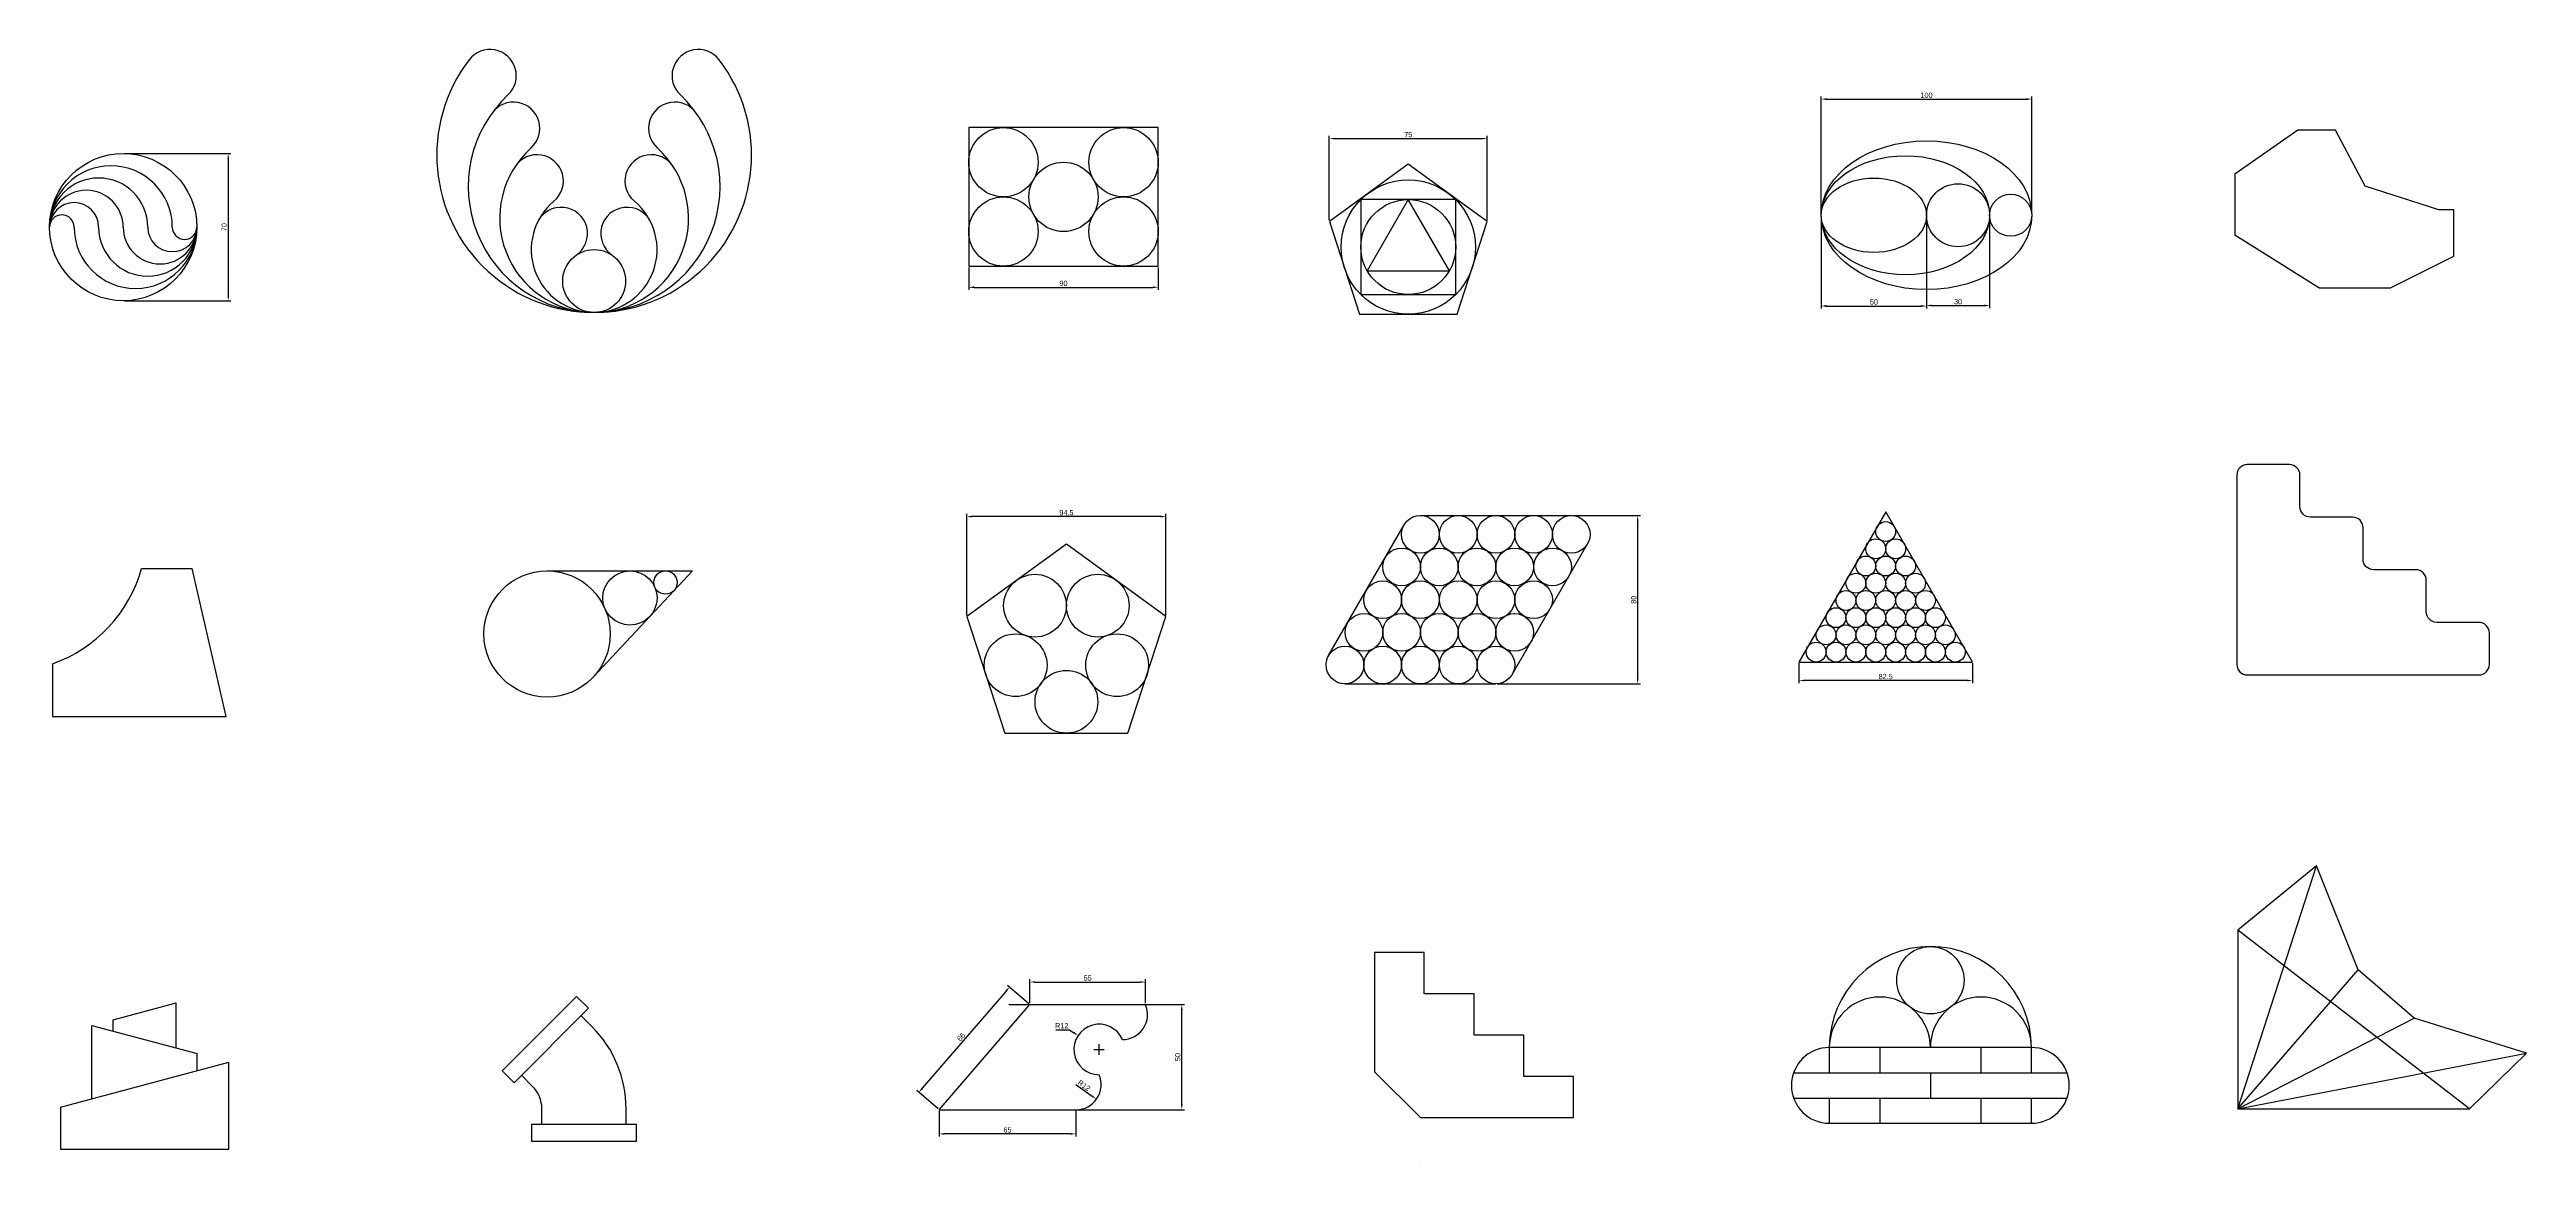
# Model space of a CAD drawing. Header units: millimetres. Extents: x -23 to 1154, y 250 to 779.
import ezdxf

# ---------------------------------------------------------------- set-up
doc = ezdxf.new("R2010")
doc.units = ezdxf.units.MM
doc.header["$PDMODE"] = 3
doc.dimstyles.new('ISO-25', dxfattribs={"dimtxt": 2.5, "dimasz": 2.5, "dimexe": 1.25, "dimexo": 0.625, "dimtad": 1, "dimtoh": 1, "dimdsep": 46, "dimtxsty": 'Standard', "dimcen": 2.5, "dimadec": 0, "dimazin": 0, "dimtfac": 1, "dimtofl": 0, "dimtmove": 0, "dimatfit": 3, "dimfxl": 1, "dimarcsym": 0})

# ---------------------------------------------------------------- blocks, each defined once
blk = doc.blocks.new('*D1')
at = {"color": 0, "lineweight": -2, "transparency": 16777216}
for p, q in [((12.8, 729.8), (63.3, 729.8)), ((62.1, 727.3), (62.1, 662.3)), ((12.8, 659.8), (63.3, 659.8))]:
    blk.add_line(p, q, dxfattribs=at)
at = {"color": 0, "transparency": 16777216}
for points in [[(61.7, 727.3), (62.5, 727.3), (62.1, 729.8)], [(61.7, 662.3), (62.5, 662.3), (62.1, 659.8)]]:
    blk.add_solid(points, dxfattribs=at)
at = {"layer": 'Defpoints', "color": 0, "transparency": 16777216}
for p in [(12.2, 729.8), (12.2, 659.8), (62.1, 659.8)]:
    blk.add_point(p, dxfattribs=at)
at = {"color": 0, "transparency": 16777216, "insert": (60.2, 694.8), "char_height": 2.5, "attachment_point": 5, "rotation": 90}
blk.add_mtext('70', dxfattribs=at)
blk = doc.blocks.new('*D23')
at = {"color": 0, "lineweight": -2, "transparency": 16777216}
for p, q in [((413.9, 675.6), (413.9, 665)), ((503.9, 675.6), (503.9, 665)), ((416.4, 666.2), (501.4, 666.2))]:
    blk.add_line(p, q, dxfattribs=at)
at = {"color": 0, "transparency": 16777216}
for points in [[(416.4, 666.7), (416.4, 665.8), (413.9, 666.2)], [(501.4, 666.7), (501.4, 665.8), (503.9, 666.2)]]:
    blk.add_solid(points, dxfattribs=at)
at = {"layer": 'Defpoints', "color": 0, "transparency": 16777216}
for p in [(413.9, 676.3), (503.9, 676.3), (503.9, 666.2)]:
    blk.add_point(p, dxfattribs=at)
at = {"color": 0, "transparency": 16777216, "insert": (458.9, 668.1), "char_height": 2.5, "attachment_point": 5}
blk.add_mtext('90', dxfattribs=at)
blk = doc.blocks.new('*D24')
at = {"color": 0, "lineweight": -2, "transparency": 16777216}
for p, q in [((585.2, 698.2), (585.2, 738.2)), ((587.7, 736.9), (657.7, 736.9)), ((660.2, 698.2), (660.2, 738.2))]:
    blk.add_line(p, q, dxfattribs=at)
at = {"color": 0, "transparency": 16777216}
for points in [[(587.7, 737.3), (587.7, 736.5), (585.2, 736.9)], [(657.7, 737.3), (657.7, 736.5), (660.2, 736.9)]]:
    blk.add_solid(points, dxfattribs=at)
at = {"layer": 'Defpoints', "color": 0, "transparency": 16777216}
for p in [(660.2, 736.9), (585.2, 697.5), (660.2, 697.5)]:
    blk.add_point(p, dxfattribs=at)
at = {"color": 0, "transparency": 16777216, "insert": (622.7, 738.8), "char_height": 2.5, "attachment_point": 5}
blk.add_mtext('75', dxfattribs=at)
blk = doc.blocks.new('*U18')
blk.add_circle((0, 0), 14.9)
blk = doc.blocks.new('*U20')
at = {"color": 0, "linetype": 'ByBlock', "lineweight": -2, "transparency": 16777216}
for p, rotation in [((165, 413.3), 71.99999999999997), ((155.8, 385), 144), ((204, 385), 287.9999999999999), ((179.9, 367.6), 215.9999999999999)]:
    blk.add_blockref('*U18', p, dxfattribs=dict(at, rotation=rotation))
blk.add_blockref('*U18', (194.8, 413.3), dxfattribs=at)
blk = doc.blocks.new('*D25')
at = {"color": 0, "lineweight": -2, "transparency": 16777216}
for p, q in [((413, 510.4), (413, 558.5)), ((505, 557.2), (415.5, 557.2)), ((507.5, 510.4), (507.5, 558.5))]:
    blk.add_line(p, q, dxfattribs=at)
at = {"color": 0, "transparency": 16777216}
for points in [[(415.5, 557.7), (415.5, 556.8), (413, 557.2)], [(505, 557.7), (505, 556.8), (507.5, 557.2)]]:
    blk.add_solid(points, dxfattribs=at)
at = {"layer": 'Defpoints', "color": 0, "transparency": 16777216}
for p in [(413, 557.2), (413, 509.8), (507.5, 509.8)]:
    blk.add_point(p, dxfattribs=at)
at = {"color": 0, "transparency": 16777216, "insert": (460.3, 559.1), "char_height": 2.5, "attachment_point": 5}
blk.add_mtext('94.5', dxfattribs=at)
blk = doc.blocks.new('*U21')
blk.add_circle((0, 0), 8.96)
blk = doc.blocks.new('*U22')
at = {"color": 0, "linetype": 'ByBlock', "lineweight": -2, "transparency": 16777216}
for p in [(35.8, 62.1), (53.8, 62.1), (71.7, 62.1), (89.6, 62.1), (107.5, 62.1), (26.9, 46.6), (44.8, 46.6), (62.7, 46.6), (80.6, 46.6), (98.6, 46.6), (17.9, 31), (35.8, 31), (53.8, 31), (71.7, 31), (89.6, 31), (9, 15.5), (26.9, 15.5), (44.8, 15.5), (62.7, 15.5), (80.6, 15.5), (0, 0), (17.9, 0), (35.8, 0), (53.8, 0), (71.7, 0)]:
    blk.add_blockref('*U21', p, dxfattribs=at)
blk = doc.blocks.new('*D26')
at = {"color": 0, "lineweight": -2, "transparency": 16777216}
for p, q in [((700.8, 557.7), (733, 557.7)), ((731.7, 480.2), (731.7, 555.2)), ((664.9, 477.7), (733, 477.7))]:
    blk.add_line(p, q, dxfattribs=at)
at = {"color": 0, "transparency": 16777216}
for points in [[(731.3, 555.2), (732.1, 555.2), (731.7, 557.7)], [(731.3, 480.2), (732.1, 480.2), (731.7, 477.7)]]:
    blk.add_solid(points, dxfattribs=at)
at = {"layer": 'Defpoints', "color": 0, "transparency": 16777216}
for p in [(700.2, 557.7), (731.7, 557.7), (664.3, 477.7)]:
    blk.add_point(p, dxfattribs=at)
at = {"color": 0, "transparency": 16777216, "insert": (729.8, 517.7), "char_height": 2.5, "attachment_point": 5, "rotation": 90}
blk.add_mtext('80', dxfattribs=at)
blk = doc.blocks.new('*D27')
at = {"color": 0, "lineweight": -2, "transparency": 16777216}
for p, q in [((431.7, 331.7), (391.8, 285.5)), ((442.5, 325.7), (432.3, 334.4)), ((399.4, 275.7), (389.3, 284.4))]:
    blk.add_line(p, q, dxfattribs=at)
at = {"color": 0, "transparency": 16777216}
for points in [[(431.3, 332), (432, 331.4), (433.3, 333.6)], [(391.5, 285.8), (392.2, 285.2), (390.2, 283.6)]]:
    blk.add_solid(points, dxfattribs=at)
at = {"layer": 'Defpoints', "color": 0, "transparency": 16777216}
for p in [(442.9, 325.3), (390.2, 283.6), (399.8, 275.3)]:
    blk.add_point(p, dxfattribs=at)
at = {"color": 0, "transparency": 16777216, "insert": (410.3, 309.8), "char_height": 2.5, "attachment_point": 5, "rotation": 49.2509}
blk.add_mtext('66', dxfattribs=at)
blk = doc.blocks.new('*D28')
at = {"color": 0, "lineweight": -2, "transparency": 16777216}
for p, q in [((399.8, 274.7), (399.8, 262.5)), ((464.8, 274.7), (464.8, 262.5)), ((462.3, 263.8), (402.3, 263.8))]:
    blk.add_line(p, q, dxfattribs=at)
at = {"color": 0, "transparency": 16777216}
for points in [[(402.3, 264.2), (402.3, 263.4), (399.8, 263.8)], [(462.3, 264.2), (462.3, 263.4), (464.8, 263.8)]]:
    blk.add_solid(points, dxfattribs=at)
at = {"layer": 'Defpoints', "color": 0, "transparency": 16777216}
for p in [(399.8, 275.3), (464.8, 275.3), (399.8, 263.8)]:
    blk.add_point(p, dxfattribs=at)
at = {"color": 0, "transparency": 16777216, "insert": (432.3, 265.7), "char_height": 2.5, "attachment_point": 5}
blk.add_mtext('65', dxfattribs=at)
blk = doc.blocks.new('*D29')
at = {"color": 0, "lineweight": -2, "transparency": 16777216}
for p, q in [((442.9, 325.9), (442.9, 337.3)), ((445.4, 336), (495.4, 336)), ((497.9, 325.9), (497.9, 337.3))]:
    blk.add_line(p, q, dxfattribs=at)
at = {"color": 0, "transparency": 16777216}
for points in [[(445.4, 336.4), (445.4, 335.6), (442.9, 336)], [(495.4, 336.4), (495.4, 335.6), (497.9, 336)]]:
    blk.add_solid(points, dxfattribs=at)
at = {"layer": 'Defpoints', "color": 0, "transparency": 16777216}
for p in [(497.9, 336), (442.9, 325.3), (497.9, 325.3)]:
    blk.add_point(p, dxfattribs=at)
at = {"color": 0, "transparency": 16777216, "insert": (470.4, 337.9), "char_height": 2.5, "attachment_point": 5}
blk.add_mtext('55', dxfattribs=at)
blk = doc.blocks.new('*D30')
at = {"color": 0, "lineweight": -2, "transparency": 16777216}
for p, q in [((433, 325.3), (516.4, 325.3)), ((515.1, 277.8), (515.1, 322.8)), ((433, 275.3), (516.4, 275.3))]:
    blk.add_line(p, q, dxfattribs=at)
at = {"color": 0, "transparency": 16777216}
for points in [[(514.7, 322.8), (515.5, 322.8), (515.1, 325.3)], [(514.7, 277.8), (515.5, 277.8), (515.1, 275.3)]]:
    blk.add_solid(points, dxfattribs=at)
at = {"layer": 'Defpoints', "color": 0, "transparency": 16777216}
for p in [(432.3, 325.3), (515.1, 325.3), (432.3, 275.3)]:
    blk.add_point(p, dxfattribs=at)
at = {"color": 0, "transparency": 16777216, "insert": (513.2, 300.3), "char_height": 2.5, "attachment_point": 5, "rotation": 90}
blk.add_mtext('50', dxfattribs=at)
blk = doc.blocks.new('*D31')
at = {"color": 0, "lineweight": -2, "transparency": 16777216}
blk.add_line((464.8, 287.3), (472.6, 281.8), dxfattribs=at)
at = {"color": 0, "transparency": 16777216}
blk.add_solid([(472.8, 282.1), (472.3, 281.4), (474.6, 280.3)], dxfattribs=at)
at = {"layer": 'Defpoints', "color": 0, "transparency": 16777216}
for p in [(464.8, 287.3), (474.6, 280.3)]:
    blk.add_point(p, dxfattribs=at)
at = {"color": 0, "transparency": 16777216, "insert": (468.7, 286.8), "char_height": 2.5, "attachment_point": 5, "rotation": 324.4671}
blk.add_mtext('R12', dxfattribs=at)
blk = doc.blocks.new('*D32')
at = {"color": 0, "lineweight": -2, "transparency": 16777216}
for p, q in [((455.2, 313.3), (461.7, 313.3)), ((461.7, 313.3), (463.8, 311.9)), ((475.8, 301.4), (475.8, 306.4)), ((473.3, 303.9), (478.3, 303.9))]:
    blk.add_line(p, q, dxfattribs=at)
at = {"color": 0, "transparency": 16777216}
blk.add_solid([(464, 312.3), (463.5, 311.6), (465.8, 310.6)], dxfattribs=at)
at = {"layer": 'Defpoints', "color": 0, "transparency": 16777216}
for p in [(465.8, 310.6), (475.8, 303.9)]:
    blk.add_point(p, dxfattribs=at)
at = {"color": 0, "transparency": 16777216, "insert": (458.1, 315.2), "char_height": 2.5, "attachment_point": 5}
blk.add_mtext('R12', dxfattribs=at)
blk = doc.blocks.new('*D39')
at = {"color": 0, "lineweight": -2, "transparency": 16777216}
for p, q in [((818.9, 701.1), (818.9, 756.9)), ((821.4, 755.7), (916.4, 755.7)), ((918.9, 701.1), (918.9, 756.9))]:
    blk.add_line(p, q, dxfattribs=at)
at = {"color": 0, "transparency": 16777216}
for points in [[(821.4, 756.1), (821.4, 755.2), (818.9, 755.7)], [(916.4, 756.1), (916.4, 755.2), (918.9, 755.7)]]:
    blk.add_solid(points, dxfattribs=at)
at = {"layer": 'Defpoints', "color": 0, "transparency": 16777216}
for p in [(918.9, 755.7), (818.9, 700.5), (918.9, 700.5)]:
    blk.add_point(p, dxfattribs=at)
at = {"color": 0, "transparency": 16777216, "insert": (868.9, 757.5), "char_height": 2.5, "attachment_point": 5}
blk.add_mtext('100', dxfattribs=at)
blk = doc.blocks.new('*D40')
at = {"color": 0, "lineweight": -2, "transparency": 16777216}
for p, q in [((818.9, 699.8), (818.9, 656.1)), ((868.9, 699.8), (868.9, 656.1)), ((821.4, 657.3), (866.4, 657.3))]:
    blk.add_line(p, q, dxfattribs=at)
at = {"color": 0, "transparency": 16777216}
for points in [[(821.4, 657.8), (821.4, 656.9), (818.9, 657.3)], [(866.4, 657.8), (866.4, 656.9), (868.9, 657.3)]]:
    blk.add_solid(points, dxfattribs=at)
at = {"layer": 'Defpoints', "color": 0, "transparency": 16777216}
for p in [(818.9, 700.5), (868.9, 700.5), (868.9, 657.3)]:
    blk.add_point(p, dxfattribs=at)
at = {"color": 0, "transparency": 16777216, "insert": (843.9, 659.2), "char_height": 2.5, "attachment_point": 5}
blk.add_mtext('50', dxfattribs=at)
blk = doc.blocks.new('*D41')
at = {"color": 0, "lineweight": -2, "transparency": 16777216}
for p, q in [((868.9, 699.8), (868.9, 656.3)), ((898.9, 699.8), (898.9, 656.3)), ((871.4, 657.6), (896.4, 657.6))]:
    blk.add_line(p, q, dxfattribs=at)
at = {"color": 0, "transparency": 16777216}
for points in [[(871.4, 658), (871.4, 657.1), (868.9, 657.6)], [(896.4, 658), (896.4, 657.1), (898.9, 657.6)]]:
    blk.add_solid(points, dxfattribs=at)
at = {"layer": 'Defpoints', "color": 0, "transparency": 16777216}
for p in [(868.9, 700.5), (898.9, 700.5), (898.9, 657.6)]:
    blk.add_point(p, dxfattribs=at)
at = {"color": 0, "transparency": 16777216, "insert": (883.9, 659.4), "char_height": 2.5, "attachment_point": 5}
blk.add_mtext('30', dxfattribs=at)
blk = doc.blocks.new('*D38')
at = {"color": 0, "lineweight": -2, "transparency": 16777216}
for p, q in [((808.3, 487.5), (808.3, 478.1)), ((890.8, 487.5), (890.8, 478.1)), ((888.3, 479.3), (810.8, 479.3))]:
    blk.add_line(p, q, dxfattribs=at)
at = {"color": 0, "transparency": 16777216}
for points in [[(810.8, 479.7), (810.8, 478.9), (808.3, 479.3)], [(888.3, 479.7), (888.3, 478.9), (890.8, 479.3)]]:
    blk.add_solid(points, dxfattribs=at)
at = {"layer": 'Defpoints', "color": 0, "transparency": 16777216}
for p in [(808.3, 488.1), (890.8, 488.1), (808.3, 479.3)]:
    blk.add_point(p, dxfattribs=at)
at = {"color": 0, "transparency": 16777216, "insert": (849.5, 481.2), "char_height": 2.5, "attachment_point": 5}
blk.add_mtext('82.5', dxfattribs=at)

msp = doc.modelspace()

# ---------------------------------------------------------------- linework, layer by layer
for p, q in [((1045.336, 740.982), (1015.336, 719.976)), ((1063.178, 740.982), (1045.336, 740.982)), ((1077.336, 714.354), (1063.178, 740.982)), ((1015.336, 719.976), (1015.336, 690.982)), ((1077.336, 714.354), (1077.336, 714.354)), ((1112.336, 702.982), (1077.336, 714.354)), ((1119.336, 702.982), (1112.336, 702.982)), ((1119.336, 680.982), (1119.336, 702.982)), ((1055.336, 665.982), (1015.336, 690.982)), ((1089.336, 665.982), (1119.336, 680.982)), ((1055.336, 665.982), (1089.336, 665.982)), ((584.876, 491.167), (620.718, 553.246)), ((628.478, 557.726), (700.161, 557.726)), ((672.079, 482.206), (707.92, 544.286)), ((20.951, 532.595), (44.91, 532.595)), ((61.146, 462.271), (44.91, 532.595)), ((213.596, 531.427), (282.592, 531.427)), ((282.592, 531.427), (235.537, 480.967)), ((-21.354, 487.271), (-21.354, 462.271)), ((592.636, 477.726), (664.319, 477.726)), ((-21.354, 462.271), (61.146, 462.271)), ((1016.824, 275.676), (1054.215, 391.248)), ((1054.215, 391.248), (1016.824, 360.676)), ((1073.889, 341.819), (1054.215, 391.248)), ((1016.824, 360.676), (1016.824, 275.676)), ((1126.824, 275.676), (1016.824, 360.676)), ((606.695, 349.966), (606.695, 293.337)), ((630.325, 349.966), (606.695, 349.966)), ((630.325, 330.359), (630.325, 349.966)), ((1016.824, 275.676), (1073.889, 341.819)), ((1100.604, 318.835), (1073.889, 341.819)), ((653.955, 330.359), (630.325, 330.359)), ((653.955, 310.751), (653.955, 330.359)), ((7.368, 318.056), (37.368, 326.094)), ((7.368, 312.697), (7.368, 318.056)), ((37.368, 304.658), (37.368, 326.094)), ((229.708, 319.971), (235.013, 314.666)), ((399.849, 275.277), (442.93, 325.277)), ((442.93, 325.277), (497.93, 325.277)), ((1016.824, 275.676), (1100.604, 318.835)), ((1153.917, 302.159), (1100.604, 318.835)), ((-2.632, 315.376), (47.368, 301.979)), ((-2.632, 280.543), (-2.632, 315.376)), ((677.585, 310.751), (653.955, 310.751)), ((677.585, 291.144), (677.585, 310.751)), ((-17.632, 276.524), (62.368, 297.96)), ((47.368, 293.94), (47.368, 301.979)), ((62.368, 256.524), (62.368, 297.96)), ((822.731, 304.855), (822.731, 292.855)), ((918.731, 304.855), (822.731, 304.855)), ((846.731, 304.855), (846.731, 292.855)), ((894.731, 304.855), (894.731, 292.855)), ((918.731, 292.855), (918.731, 304.855)), ((1016.824, 275.676), (1153.917, 302.159)), ((1126.824, 275.676), (1153.917, 302.159)), ((201.424, 291.687), (206.729, 286.382)), ((606.695, 293.337), (628.495, 271.536)), ((701.215, 291.144), (677.585, 291.144)), ((701.215, 271.536), (701.215, 291.144)), ((805.76, 292.855), (935.702, 292.855)), ((870.731, 292.855), (870.731, 280.855)), ((-17.632, 276.524), (-17.632, 256.524)), ((211.122, 268.272), (211.122, 275.775)), ((251.122, 268.272), (251.122, 275.775)), ((399.849, 275.277), (464.849, 275.277)), ((628.495, 271.536), (701.215, 271.536)), ((805.76, 280.855), (935.702, 280.855)), ((822.731, 280.855), (822.731, 268.855)), ((846.731, 280.855), (846.731, 268.855)), ((894.731, 280.855), (894.731, 268.855)), ((918.731, 268.855), (918.731, 280.855)), ((1016.824, 275.676), (1126.824, 275.676)), ((822.731, 268.855), (918.731, 268.855)), ((-17.632, 256.524), (62.368, 256.524)), ((628.495, 249.736), (628.495, 249.736))]:
    msp.add_line(p, q)
for points in [[(413.914, 676.26), (503.914, 676.26), (503.914, 742.144), (413.914, 742.144)], [(645.881, 653.46), (660.204, 697.544), (622.704, 724.789), (585.204, 697.544), (599.528, 653.46)], [(645.261, 662.803), (645.261, 707.915), (600.148, 707.915), (600.148, 662.803)], [(622.704, 707.915), (603.17, 674.081), (642.239, 674.081)], [(808.274, 488.096), (890.774, 488.096), (849.524, 559.543)], [(431.088, 454.267), (489.492, 454.267), (507.54, 509.813), (460.29, 544.142), (413.04, 509.813)], [(192.231, 293.808), (227.587, 329.163), (233.244, 323.507), (197.888, 288.151)], [(206.122, 260.272), (256.122, 260.272), (256.122, 268.272), (206.122, 268.272)]]:
    msp.add_lwpolyline(points, close=True)
msp.add_lwpolyline([(1021.31, 481.947), (1131.31, 481.947, 0.41421356), (1136.31, 486.947), (1136.31, 501.947, 0.41421356), (1131.31, 506.947), (1111.31, 506.947, -0.41421356), (1106.31, 511.947), (1106.31, 526.947, 0.41421356), (1101.31, 531.947), (1081.31, 531.947, -0.41421356), (1076.31, 536.947), (1076.31, 551.947, 0.41421356), (1071.31, 556.947), (1051.31, 556.947, -0.41421356), (1046.31, 561.947), (1046.31, 576.947, 0.41421356), (1041.31, 581.947), (1021.31, 581.947, 0.41421356), (1016.31, 576.947), (1016.31, 486.947, 0.41421356)], format="xyb", close=True)
for centre, radius in [((430.385, 725.673), 16.471), ((487.443, 725.673), 16.471), ((12.219, 694.824), 35), ((458.914, 709.202), 16.471), ((430.385, 692.731), 16.471), ((487.443, 692.731), 16.471), ((622.704, 685.359), 31.899), ((622.704, 685.359), 22.556), ((883.9, 700.462), 15), ((908.9, 700.462), 10), ((235.948, 669.196), 14.95), ((849.524, 550.095), 4.724), ((844.8, 541.913), 4.724), ((854.248, 541.913), 4.724), ((213.596, 501.427), 30), ((252.934, 518.531), 12.895), ((269.843, 525.884), 5.543), ((835.352, 525.548), 4.724), ((840.076, 533.731), 4.724), ((844.8, 525.548), 4.724), ((849.524, 533.731), 4.724), ((854.248, 525.548), 4.724), ((858.972, 533.731), 4.724), ((863.696, 525.548), 4.724), ((830.628, 517.366), 4.724), ((840.076, 517.366), 4.724), ((849.524, 517.366), 4.724), ((858.972, 517.366), 4.724), ((868.42, 517.366), 4.724), ((825.904, 509.184), 4.724), ((835.352, 509.184), 4.724), ((844.8, 509.184), 4.724), ((854.248, 509.184), 4.724), ((863.696, 509.184), 4.724), ((873.144, 509.184), 4.724), ((816.456, 492.82), 4.724), ((821.18, 501.002), 4.724), ((825.904, 492.82), 4.724), ((830.628, 501.002), 4.724), ((835.352, 492.82), 4.724), ((840.076, 501.002), 4.724), ((844.8, 492.82), 4.724), ((849.524, 501.002), 4.724), ((854.248, 492.82), 4.724), ((858.972, 501.002), 4.724), ((863.696, 492.82), 4.724), ((868.42, 501.002), 4.724), ((873.144, 492.82), 4.724), ((877.868, 501.002), 4.724), ((882.592, 492.82), 4.724), ((870.731, 336.855), 16)]:
    msp.add_circle(centre, radius)
for centre, radius, start, end in [((186.451, 766.746), 12.5, 313.20513, 142.668496), ((285.446, 766.746), 12.5, 37.331504, 226.79487), ((235.948, 728.996), 74.75, 142.668496, 37.331504), ((235.948, 714.046), 59.8, 133.20513, 46.79487), ((197.608, 741.746), 12.5, 311.954226, 144.152938), ((274.289, 741.746), 12.5, 35.847062, 228.045774), ((235.948, 699.096), 44.85, 131.954226, 48.045774), ((6.386, 694.824), 29.167, 0, 180), ((0.553, 694.824), 23.333, 0, 180), ((208.838, 716.746), 12.5, 309.747662, 146.934663), ((263.059, 716.746), 12.5, 33.065337, 230.252338), ((-5.281, 694.824), 17.5, 0, 180), ((-11.114, 694.824), 11.667, 0, 180), ((235.948, 684.146), 29.9, 129.747662, 50.252338), ((-16.947, 694.824), 5.833, 0, 180), ((18.053, 694.824), 29.167, 180, 0), ((23.886, 694.824), 23.333, 180, 0), ((29.719, 694.824), 17.5, 180, 0), ((35.553, 694.824), 11.667, 180, 0), ((41.386, 694.824), 5.833, 180, 0), ((220.296, 691.746), 12.5, 304.765408, 154.101285), ((251.601, 691.746), 12.5, 25.898715, 235.234592), ((-43.734, 550.567), 67.136, 289.472512, 344.472512), ((870.731, 304.855), 48, 0, 180), ((486.875, 320.61), 12, 270.135102, 22.885553), ((846.731, 304.855), 24, 0, 180), ((894.731, 304.855), 24, 0, 180), ((196.122, 275.775), 55, 0, 45), ((475.847, 303.943), 12, 22.885553, 270.135102), ((822.731, 286.855), 18, 90, 270), ((918.731, 286.855), 18, 270, 90), ((196.122, 275.775), 15, 0, 45), ((464.82, 287.277), 12, 270.135102, 22.885553)]:
    msp.add_arc(centre, radius, start, end)
for centre, major_axis in [((868.9, 700.462), (-50, 0)), ((858.9, 700.462), (-40, 0)), ((843.9, 700.462), (-25, 0))]:
    msp.add_ellipse(centre, major_axis=major_axis, ratio=0.70710678)

# ---------------------------------------------------------------- block references
for name, p in [('*U22', (592.636, 486.687)), ('*U20', (280.388, 101.592))]:
    msp.add_blockref(name, p)

# ---------------------------------------------------------------- dimensions: what is measured, and where the dimension line sits
for base, p1, p2, picture, middle in [((918.9, 755.655), (818.9, 700.462), (918.9, 700.462), '*D39', (868.9, 757.53)), ((660.204, 736.911), (585.204, 697.544), (660.204, 697.544), '*D24', (622.704, 738.786)), ((868.9, 657.34), (818.9, 700.462), (868.9, 700.462), '*D40', (843.9, 659.215)), ((898.9, 657.556), (868.9, 700.462), (898.9, 700.462), '*D41', (883.9, 659.431)), ((503.914, 666.25), (413.914, 676.26), (503.914, 676.26), '*D23', (458.914, 668.125)), ((413.04, 557.236), (507.54, 509.813), (413.04, 509.813), '*D25', (460.29, 559.111)), ((808.274, 479.32), (890.774, 488.096), (808.274, 488.096), '*D38', (849.524, 481.195))]:
    dim = msp.add_linear_dim(base=base, p1=p1, p2=p2, dimstyle='ISO-25')
    dim.commit()
    dim.dimension.update_dxf_attribs({"geometry": picture, "text_midpoint": middle})
for base, p1, p2, picture, middle in [((62.083, 659.824), (12.219, 729.824), (12.219, 659.824), '*D1', (60.208, 694.824)), ((731.702, 557.726), (664.319, 477.726), (700.161, 557.726), '*D26', (729.827, 517.726)), ((515.11, 325.277), (432.349, 275.277), (432.349, 325.277), '*D30', (513.235, 300.277))]:
    dim = msp.add_linear_dim(base=base, p1=p1, p2=p2, angle=90, dimstyle='ISO-25')
    dim.commit()
    dim.dimension.update_dxf_attribs({"geometry": picture, "text_midpoint": middle})
for p1, p2, distance, picture, middle in [((442.93, 325.277), (399.849, 275.277), -12.731, '*D27', (410.324, 309.811)), ((442.93, 325.277), (497.93, 325.277), 10.724, '*D29', (470.43, 337.876)), ((464.849, 275.277), (399.849, 275.277), 11.496, '*D28', (432.349, 265.656))]:
    dim = msp.add_aligned_dim(p1=p1, p2=p2, distance=distance, dimstyle='ISO-25')
    dim.commit()
    dim.dimension.update_dxf_attribs({"geometry": picture, "text_midpoint": middle})
dim = msp.add_radius_dim(center=(475.847, 303.943), mpoint=(465.84, 310.565), dimstyle='ISO-25')
dim.commit()
dim.dimension.update_dxf_attribs({"geometry": '*D32', "text_midpoint": (458.128, 315.199)})
dim = msp.add_radius_dim(center=(464.82, 287.277), mpoint=(474.586, 280.302), dimstyle='ISO-25')
dim.commit()
dim.dimension.update_dxf_attribs({"geometry": '*D31', "text_midpoint": (467.635, 285.267), "dimtype": 164})

doc.saveas('drawing.dxf')
